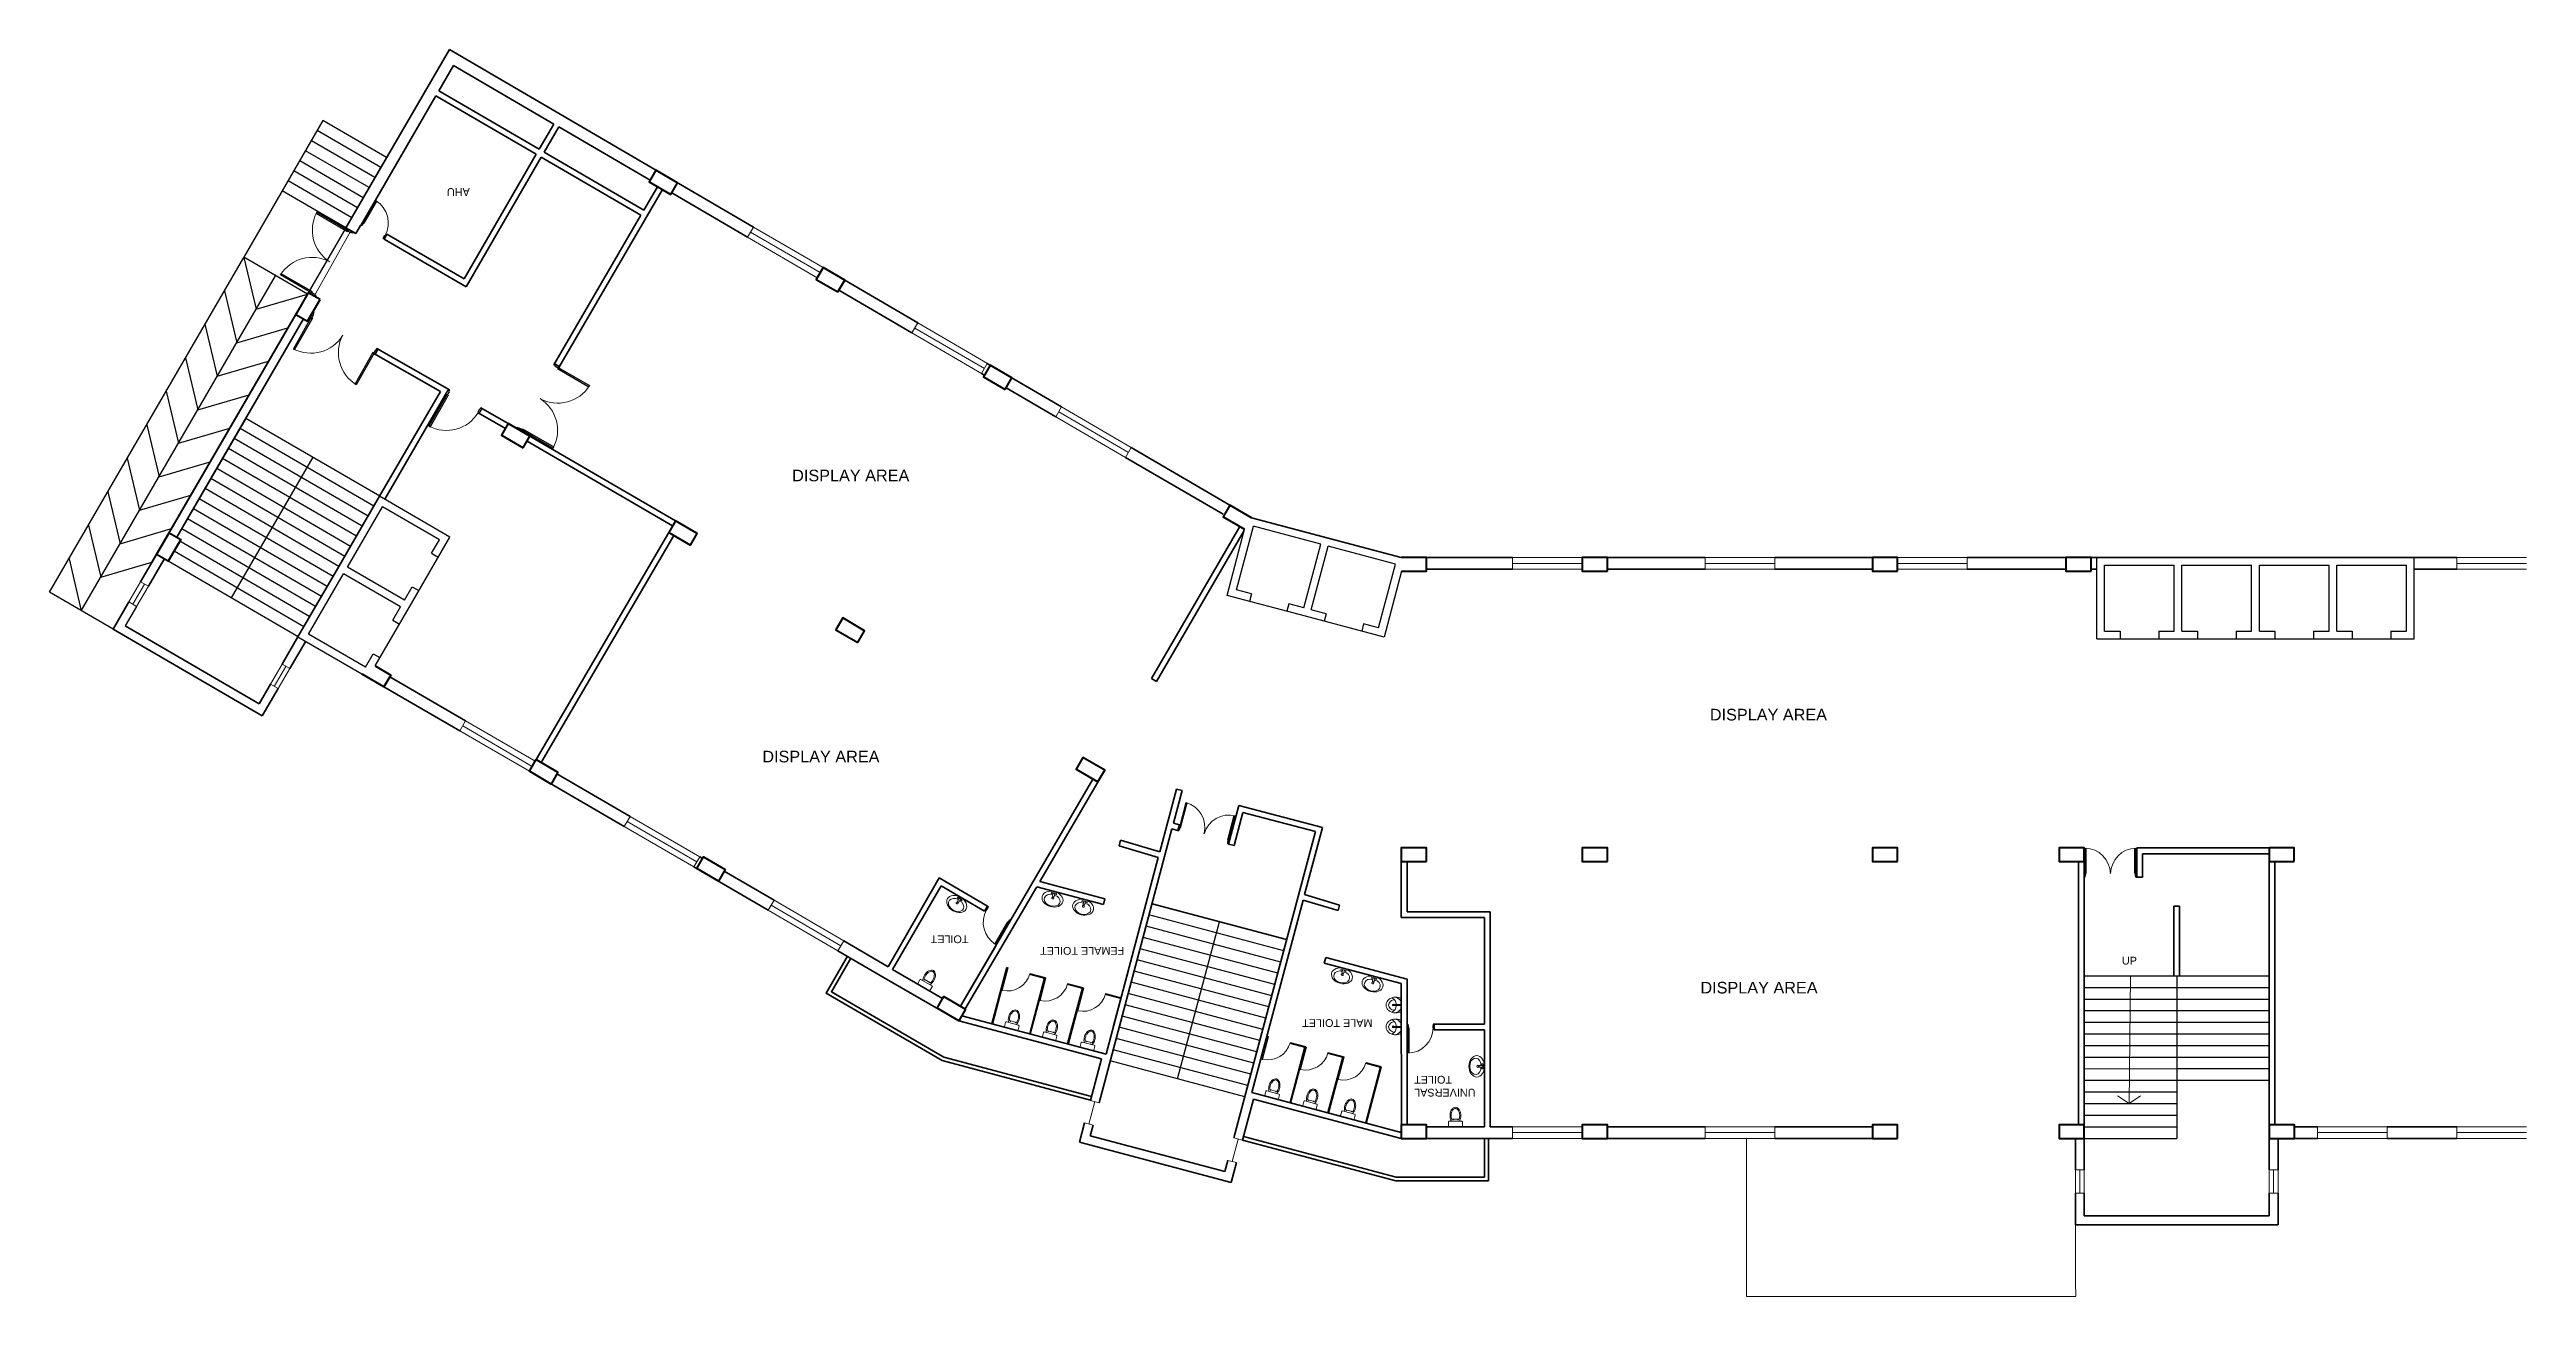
# Model space of a CAD drawing. Header units: millimetres. Extents: x 3079 to 579737, y 1565 to 1161826.
# Drawn here: x 3165 to 67171, y 940038 to 972239 of the extents above; entities that cross this region are included whole.
import ezdxf

# ---------------------------------------------------------------- set-up
doc = ezdxf.new("R2010")
doc.units = ezdxf.units.MM
doc.linetypes.add('DASHED2', pattern=[9.525, 6.35, -3.175])
for name, color, linetype, lineweight in [('1', 7, 'Continuous', 35), ('A_COL', 250, 'Continuous', 40), ('A_ELE1', 250, 'Continuous', 20), ('A_WIN-DOR', 250, 'Continuous', 30), ('ABOVE', 252, 'DASHED2', 9), ('DOOR', 250, 'Continuous', 15), ('IG-Area', 250, 'Continuous', 30), ('partition', 253, 'Continuous', 5), ('SILL', 251, 'Continuous', 18), ('TWOWHEELER', 250, 'Continuous', 9), ('WINDOW', 252, 'Continuous', 15)]:
    doc.layers.add(name, color=color, linetype=linetype, lineweight=lineweight)
doc.layers.add('FURNITURE', color=253, linetype='Continuous', lineweight=5, transparency=0.05)
doc.styles.get("Standard").update_dxf_attribs({"font": 'arial.ttf'})

msp = doc.modelspace()

# ---------------------------------------------------------------- texts
at = {"layer": 'IG-Area', "char_height": 200, "attachment_point": 9, "rotation": 180}
for s, insert in [('AHU', (13434, 968664)), (' TOILET', (25932, 949365)), ('FEMALE TOILET', (28763, 949065)), ('MALE TOILET', (35535, 947201)), ('UNIVERSAL\\PTOILET', (38429, 945737))]:
    msp.add_mtext_dynamic_manual_height_columns(s, width=38356.19, gutter_width=12.5, heights=[0], dxfattribs=dict(at, insert=insert))
at = {"layer": 'IG-Area', "attachment_point": 1}
for s, insert, char_height in [('DISPLAY AREA ', (22355, 961389), 300), ('DISPLAY AREA ', (46069, 955213), 300), ('DISPLAY AREA ', (21584, 954130), 300), ('UP', (56717, 948809), 200), ('DISPLAY AREA ', (45826, 948162), 300)]:
    msp.add_mtext_dynamic_manual_height_columns(s, width=38356.19, gutter_width=12.5, heights=[0], dxfattribs=dict(at, insert=insert, char_height=char_height))

# ---------------------------------------------------------------- linework, layer by layer
for p, q in [((10231, 970405), (8184, 966874)), ((11875, 969453), (10231, 970405)), ((11574, 968934), (9930, 969886)), ((11725, 969193), (10081, 970146)), ((11123, 968155), (9479, 969108)), ((11273, 968414), (9630, 969367)), ((11424, 968674), (9780, 969627)), ((10822, 967636), (9178, 968589)), ((10972, 967895), (9329, 968848)), ((10822, 967636), (9851, 965960)), ((3165, 958225), (8185, 966873)), ((9827, 965920), (8184, 966874)), ((8185, 966873), (8504, 965532)), ((3986, 957748), (9006, 966397)), ((5812, 959001), (9827, 965920)), ((7683, 966008), (8002, 964667)), ((8504, 965532), (9827, 965920)), ((7181, 965143), (7500, 963802)), ((8002, 964667), (9326, 965055)), ((6679, 964278), (6998, 962937)), ((7500, 963802), (8824, 964190)), ((6177, 963413), (6496, 962072)), ((6998, 962937), (8322, 963325)), ((8237, 962715), (6454, 959645)), ((11696, 960705), (8237, 962715)), ((5676, 962549), (5994, 961207)), ((6496, 962072), (7820, 962460)), ((11395, 960187), (7936, 962196)), ((11545, 960446), (8087, 962456)), ((5174, 961684), (5492, 960343)), ((5994, 961207), (7318, 961595)), ((10943, 959408), (7484, 961418)), ((11093, 959668), (7635, 961677)), ((11244, 959927), (7785, 961937)), ((9967, 961710), (7857, 958079)), ((4672, 960819), (4990, 959478)), ((10641, 958890), (7182, 960899)), ((10792, 959149), (7333, 961159)), ((5492, 960343), (6816, 960731)), ((10189, 958111), (6730, 960121)), ((10340, 958371), (6881, 960380)), ((10490, 958630), (7032, 960640)), ((9585, 957073), (11696, 960705)), ((11695, 960704), (10640, 958888)), ((10640, 958888), (11695, 960704)), ((10864, 958874), (11768, 960431)), ((13511, 959649), (11695, 960704)), ((13238, 959577), (11768, 960431)), ((34229, 960147), (36162, 959633)), ((34229, 960147), (34229, 960147)), ((4170, 959954), (4488, 958613)), ((4990, 959478), (6314, 959866)), ((9888, 957593), (6533, 959542)), ((10038, 957852), (6580, 959862)), ((12456, 957833), (13511, 959649)), ((13037, 959231), (13238, 959577)), ((33593, 958143), (34046, 959849)), ((33837, 958285), (34274, 959928)), ((36014, 959465), (34274, 959928)), ((35577, 957823), (36014, 959465)), ((3668, 959089), (3986, 957748)), ((4488, 958613), (5812, 959001)), ((6127, 959083), (5718, 958378)), ((9586, 957074), (6127, 959083)), ((9737, 957333), (6382, 959283)), ((10640, 958888), (9585, 957073)), ((12333, 958020), (10864, 958874)), ((13037, 959231), (13210, 959130)), ((35770, 957771), (36207, 959414)), ((37947, 958951), (36207, 959414)), ((37510, 957308), (37947, 958951)), ((55595, 959119), (60595, 959119)), ((57970, 959119), (56070, 959119)), ((56070, 957019), (56070, 959119)), ((56270, 958919), (58070, 958919)), ((56270, 957219), (56270, 958919)), ((60070, 959119), (57970, 959119)), ((58070, 957219), (58070, 958919)), ((58270, 958919), (60070, 958919)), ((58270, 957219), (58270, 958919)), ((62170, 959119), (60070, 959119)), ((60070, 957219), (60070, 958919)), ((60270, 958919), (62070, 958919)), ((60270, 957219), (60270, 958919)), ((62070, 957219), (62070, 958919)), ((64270, 959119), (62170, 959119)), ((62170, 959119), (64270, 959119)), ((62270, 958919), (64070, 958919)), ((62270, 957219), (62270, 958919)), ((64070, 957219), (64070, 958919)), ((64270, 957019), (64270, 959119)), ((4808, 957271), (3165, 958225)), ((9859, 957145), (10763, 958701)), ((12233, 957847), (10763, 958701)), ((12333, 958020), (12534, 958366)), ((12534, 958366), (12707, 958266)), ((34224, 958182), (33837, 958285)), ((34224, 958182), (34172, 957989)), ((38105, 958769), (37651, 957064)), ((5416, 957859), (5123, 957354)), ((11577, 956320), (12456, 957833)), ((12032, 957502), (12233, 957847)), ((35622, 957604), (33593, 958143)), ((35190, 957925), (35139, 957732)), ((35577, 957823), (35190, 957925)), ((37651, 957064), (35622, 957604)), ((36157, 957668), (35770, 957771)), ((36157, 957668), (36105, 957475)), ((9585, 957073), (11401, 956018)), ((11329, 956291), (9859, 957145)), ((12032, 957502), (12205, 957401)), ((37123, 957411), (37072, 957218)), ((37510, 957308), (37123, 957411)), ((56070, 957019), (57970, 957019)), ((56270, 957219), (56670, 957219)), ((56670, 957219), (56670, 957019)), ((57670, 957219), (58070, 957219)), ((57670, 957219), (57670, 957019)), ((57970, 957019), (60070, 957019)), ((58270, 957219), (58670, 957219)), ((58670, 957219), (58670, 957019)), ((59670, 957219), (60070, 957219)), ((59670, 957219), (59670, 957019)), ((60070, 957019), (62170, 957019)), ((60270, 957219), (60670, 957219)), ((60670, 957219), (60670, 957019)), ((61670, 957219), (62070, 957219)), ((61670, 957219), (61670, 957019)), ((62170, 957019), (64270, 957019)), ((62270, 957219), (62670, 957219)), ((62670, 957219), (62670, 957019)), ((63670, 957219), (64070, 957219)), ((63670, 957219), (63670, 957019)), ((11329, 956291), (11530, 956637)), ((11530, 956637), (11703, 956536)), ((11401, 956018), (11401, 956018)), ((35056, 948963), (31576, 949889)), ((35133, 949253), (31654, 950179)), ((55745, 944119), (55745, 950319)), ((34902, 948384), (31421, 949309)), ((34979, 948674), (31499, 949599)), ((32314, 945657), (33394, 949716)), ((34748, 947804), (31267, 948730)), ((34825, 948094), (31344, 949019)), ((34593, 947224), (31113, 948150)), ((34670, 947514), (31190, 948440)), ((55745, 948319), (58133, 948320)), ((55745, 948019), (58133, 948019)), ((58133, 948320), (60521, 948321)), ((58133, 948320), (58135, 944120)), ((58133, 948019), (60521, 948019)), ((34439, 946644), (30959, 947570)), ((34516, 946934), (31036, 947860)), ((55745, 947719), (58133, 947719)), ((55745, 947419), (58133, 947419)), ((58133, 947719), (60521, 947719)), ((58133, 947419), (60521, 947419)), ((34208, 945774), (30727, 946700)), ((34285, 946064), (30804, 946990)), ((34362, 946354), (30882, 947280)), ((55745, 947119), (58134, 947120)), ((55745, 946819), (58134, 946819)), ((58134, 947120), (60521, 947121)), ((58134, 946819), (60521, 946819)), ((34053, 945195), (30573, 946120)), ((34052, 945195), (30573, 946120)), ((34131, 945484), (30650, 946410)), ((55745, 946519), (58134, 946519)), ((55745, 946219), (58134, 946220)), ((58134, 946519), (60521, 946519)), ((58134, 946220), (60521, 946221)), ((55745, 945919), (58134, 945920)), ((55745, 945619), (58134, 945620)), ((58134, 945920), (60522, 945921)), ((58134, 945620), (60522, 945621)), ((55745, 945319), (58134, 945319)), ((55745, 945019), (58135, 945019)), ((55745, 944719), (58135, 944719)), ((55745, 944419), (58135, 944419)), ((55745, 944119), (58135, 944120))]:
    msp.add_line(p, q)
at = {"layer": '1'}
for p, q in [((13497, 972239), (10822, 967636)), ((13605, 971828), (13223, 971171)), ((21354, 967656), (13497, 972239)), ((16197, 970316), (13605, 971828)), ((13148, 971042), (11205, 967697)), ((15743, 969534), (13148, 971042)), ((15818, 969664), (13223, 971171)), ((16197, 970316), (15818, 969664)), ((16327, 970241), (15948, 969588)), ((18682, 968867), (16327, 970241)), ((15743, 969534), (13875, 966319)), ((15872, 969459), (13929, 966114)), ((18445, 967964), (15872, 969459)), ((18520, 968093), (15948, 969588)), ((19002, 968623), (16322, 964026)), ((18873, 968698), (18520, 968093)), ((19049, 969000), (19049, 969000)), ((19179, 968925), (19179, 968925)), ((21203, 967397), (19244, 968540)), ((18445, 967964), (16192, 964101)), ((10822, 967636), (11082, 967485)), ((11204, 967696), (11082, 967485)), ((11885, 967475), (11810, 967345)), ((13929, 966114), (11810, 967345)), ((13875, 966319), (11885, 967475)), ((10339, 966805), (10333, 966793)), ((25600, 965180), (23152, 966607)), ((25449, 964920), (23563, 966021)), ((9530, 965397), (5928, 959198)), ((9729, 965281), (6454, 959645)), ((9922, 965313), (9894, 965329)), ((9996, 965444), (9968, 965459)), ((13266, 963408), (11548, 964386)), ((11576, 964371), (11650, 964501)), ((13499, 963448), (11623, 964517)), ((16208, 964129), (16338, 964053)), ((29319, 963011), (27398, 964131)), ((11695, 960704), (13266, 963408)), ((11825, 960629), (13396, 963333)), ((13424, 963318), (13396, 963333)), ((27320, 963829), (27248, 963872)), ((29169, 962754), (27883, 963504)), ((14943, 962452), (14237, 962854)), ((15017, 962583), (14312, 962984)), ((15249, 962484), (15233, 962457)), ((15379, 962409), (15362, 962381)), ((15503, 962125), (19265, 959941)), ((15578, 962255), (19340, 960071)), ((30969, 961708), (33491, 960237)), ((34229, 960147), (31117, 961962)), ((34229, 960147), (34229, 960147)), ((38095, 959119), (34229, 960147)), ((15742, 953901), (19164, 959768)), ((15871, 953825), (19293, 959693)), ((33924, 959920), (31643, 955995)), ((34038, 959819), (31773, 955920)), ((5928, 959198), (5519, 958494)), ((6127, 959082), (5718, 958378)), ((6181, 959051), (6181, 959051)), ((38095, 959119), (38745, 959119)), ((38095, 959119), (38745, 959119)), ((40970, 959119), (38745, 959119)), ((42770, 959119), (45104, 959119)), ((42770, 959119), (42795, 959119)), ((45945, 959119), (45104, 959119)), ((50295, 959119), (47745, 959119)), ((50270, 959119), (50920, 959119)), ((50595, 959119), (50295, 959119)), ((50595, 959119), (50920, 959119)), ((52720, 959119), (55270, 959119)), ((55270, 959119), (64270, 959119)), ((65371, 959119), (64270, 959119)), ((38745, 958819), (40970, 958819)), ((43420, 958819), (45945, 958819)), ((47745, 958819), (50270, 958819)), ((50920, 958819), (50920, 958819)), ((52720, 958819), (55270, 958819)), ((55920, 958819), (56070, 958819)), ((64270, 958819), (65371, 958819)), ((5217, 957975), (4808, 957271)), ((4808, 957271), (8663, 955029)), ((5123, 957354), (8580, 955344)), ((9585, 957073), (9176, 956368)), ((9784, 956957), (9374, 956252)), ((8874, 955849), (8580, 955344)), ((9073, 955734), (8663, 955029)), ((13765, 954643), (11804, 955783)), ((11954, 956043), (13916, 954903)), ((31643, 955995), (31773, 955920)), ((18015, 952174), (15986, 953353)), ((18166, 952434), (16278, 953531)), ((28009, 949767), (30125, 953399)), ((28755, 950750), (30431, 953626)), ((32285, 953140), (31854, 951520)), ((32430, 953102), (32205, 952257)), ((32430, 953102), (32285, 953140)), ((33633, 951722), (33897, 952718)), ((33777, 951684), (34004, 952535)), ((36058, 952152), (33897, 952718)), ((35875, 952045), (34004, 952535)), ((32167, 952112), (30285, 945039)), ((30839, 951820), (30801, 951674)), ((31854, 951520), (30839, 951820)), ((32345, 952065), (32167, 952112)), ((32361, 952215), (32205, 952257)), ((32323, 952070), (32361, 952215)), ((35875, 952045), (33770, 944132)), ((35596, 950414), (36058, 952152)), ((20039, 951346), (19966, 951388)), ((31816, 951375), (30465, 946296)), ((31816, 951375), (30801, 951674)), ((33777, 951684), (33633, 951722)), ((38745, 951619), (38095, 951619)), ((38095, 951319), (38095, 949821)), ((38245, 951269), (38245, 949971)), ((55595, 951269), (55595, 944469)), ((55745, 951619), (55745, 944419)), ((60520, 951619), (57100, 951619)), ((57100, 950865), (57100, 951619)), ((60520, 951469), (57250, 951469)), ((57250, 950865), (57250, 951469)), ((60520, 951319), (60523, 944419)), ((60670, 951269), (60673, 944469)), ((20169, 950923), (19815, 951129)), ((20169, 950923), (21738, 950012)), ((20299, 950848), (20299, 950847)), ((20601, 951019), (21887, 950269)), ((24838, 948548), (26151, 950850)), ((24947, 948484), (26206, 950645)), ((26151, 950850), (27404, 950119)), ((26206, 950645), (27329, 949990)), ((26823, 947462), (28674, 950614)), ((28674, 950614), (30399, 950158)), ((28755, 950750), (30437, 950303)), ((57250, 950865), (57100, 950865)), ((27329, 949990), (27404, 950119)), ((30437, 950303), (30399, 950158)), ((35132, 949254), (31654, 950179)), ((34236, 945301), (35557, 950269)), ((36464, 950001), (35557, 950269)), ((36502, 950146), (35596, 950414)), ((36502, 950146), (36464, 950001)), ((38095, 949971), (38095, 949971)), ((38245, 949971), (40395, 949971)), ((40395, 944419), (40395, 949971)), ((58058, 948320), (58058, 950120)), ((58058, 950120), (58208, 950120)), ((58208, 948320), (58208, 950120)), ((23686, 949220), (24838, 948548)), ((26706, 947530), (28009, 949767)), ((28009, 949767), (28009, 949767)), ((38095, 949821), (40245, 949821)), ((40245, 947069), (40245, 949821)), ((23538, 948966), (24735, 948270)), ((26705, 947531), (27606, 949075)), ((27600, 949066), (27600, 949066)), ((36142, 948792), (36103, 948646)), ((36103, 948646), (38095, 948117)), ((36142, 948792), (38245, 948232)), ((24947, 948484), (26243, 947729)), ((27135, 948268), (27136, 948268)), ((27517, 947079), (27903, 948529)), ((27529, 947076), (27915, 948526)), ((27903, 948529), (27915, 948526)), ((27924, 948523), (27936, 948520)), ((28491, 948360), (28878, 948257)), ((28495, 948371), (28893, 948265)), ((28495, 946819), (28878, 948257)), ((28507, 946816), (28893, 948265)), ((28902, 948263), (28914, 948260)), ((29469, 948100), (29856, 947997)), ((29473, 948111), (29871, 948005)), ((29473, 946559), (29856, 947997)), ((29485, 946556), (29871, 948005)), ((30650, 946988), (31034, 948438)), ((38098, 944469), (38095, 948117)), ((38245, 946919), (38245, 948232)), ((26780, 947360), (26781, 947360)), ((30447, 947840), (30450, 947851)), ((30447, 947840), (30834, 947737)), ((30450, 947851), (30837, 947748)), ((26659, 947152), (30349, 946171)), ((26737, 947287), (30465, 946296)), ((34619, 946739), (34649, 946731)), ((34622, 946751), (34664, 946740)), ((34643, 946831), (34643, 946830)), ((34646, 946842), (34646, 946842)), ((38095, 946999), (38095, 946999)), ((38095, 946849), (38095, 946849)), ((38245, 944469), (38245, 946919)), ((38945, 946919), (38945, 947069)), ((38945, 947069), (40245, 947069)), ((38945, 946919), (40245, 946919)), ((40245, 944419), (40245, 946919)), ((30349, 946171), (30063, 945098)), ((35219, 946579), (35606, 946477)), ((35222, 946591), (35621, 946485)), ((35223, 945039), (35606, 946477)), ((35235, 945035), (35621, 946485)), ((36197, 946319), (36584, 946216)), ((36200, 946331), (36599, 946225)), ((36201, 944778), (36584, 946216)), ((36213, 944775), (36599, 946225)), ((37175, 946059), (37562, 945956)), ((37178, 946071), (37577, 945965)), ((37179, 944518), (37562, 945956)), ((37191, 944515), (37577, 945965)), ((34275, 945136), (33992, 944073)), ((34236, 945301), (38095, 944275)), ((34275, 945136), (38095, 944120)), ((29909, 944518), (29778, 944024)), ((30131, 944459), (30059, 944187)), ((33538, 943262), (30059, 944187)), ((34018, 944169), (37967, 943119)), ((40970, 944119), (38095, 944119)), ((40245, 944119), (38095, 944119)), ((38245, 944119), (38245, 944119)), ((40245, 944419), (38745, 944419)), ((40245, 943119), (40245, 944119)), ((40345, 943019), (40345, 944119)), ((40970, 944419), (40395, 944419)), ((45945, 944419), (43420, 944419)), ((43420, 944119), (45945, 944119)), ((50270, 944419), (47745, 944419)), ((50270, 944419), (47745, 944419)), ((50920, 944119), (47745, 944119)), ((55745, 944119), (55515, 944119)), ((55515, 944119), (55515, 943304)), ((55515, 943304), (55515, 944119)), ((55745, 944119), (55745, 943304)), ((61771, 944119), (60523, 944119)), ((60523, 944119), (60523, 943304)), ((60753, 944119), (60753, 943304)), ((61771, 944419), (61173, 944419)), ((65371, 944419), (63571, 944419)), ((63571, 944419), (64795, 944419)), ((65371, 944119), (63571, 944119)), ((33702, 942981), (29778, 944024)), ((33615, 943552), (33538, 943262)), ((33838, 943493), (33702, 942981)), ((33992, 944073), (37954, 943019)), ((40345, 943019), (37954, 943019)), ((40245, 943119), (37967, 943119)), ((55515, 942704), (55515, 941889)), ((55515, 942054), (55515, 942704)), ((55745, 942704), (55745, 942119)), ((60523, 942704), (60523, 942119)), ((60753, 942704), (60753, 941889)), ((55515, 941889), (60753, 941889)), ((55745, 942119), (60523, 942119))]:
    msp.add_line(p, q, dxfattribs=at)
for points in [[(23784, 948823), (23232, 947871), (26234, 946127), (30066, 945108)], [(23871, 948772), (23368, 947908), (26272, 946220), (30092, 945205)], [(24735, 948270), (24735, 948270), (26645, 947160)]]:
    msp.add_lwpolyline(points, dxfattribs=at)
at = {"layer": 'A_COL'}
for points in [[(19218, 968497), (19395, 968799), (18833, 969126), (18657, 968824)], [(23538, 965978), (23714, 966280), (23152, 966607), (22976, 966305)], [(10155, 965786), (9851, 965960), (9529, 965395), (9833, 965222)], [(27857, 963459), (28033, 963761), (27471, 964088), (27295, 963786)], [(15402, 961953), (15578, 962255), (15017, 962583), (14840, 962280)], [(6255, 959761), (6558, 959585), (6231, 959023), (5929, 959199)], [(19725, 959441), (19901, 959743), (19340, 960071), (19164, 959768)], [(43420, 958769), (43420, 959119), (42770, 959119), (42770, 958769)], [(50920, 958769), (50920, 959119), (50270, 959119), (50270, 958769)], [(55920, 958769), (55920, 959119), (55270, 959119), (55270, 958769)], [(24049, 956929), (24225, 957231), (23663, 957559), (23487, 957256)], [(16303, 953573), (16127, 953271), (15565, 953599), (15742, 953901)], [(30254, 953324), (30431, 953626), (29869, 953953), (29693, 953651)], [(20626, 951062), (20450, 950760), (19888, 951087), (20064, 951389)], [(38745, 951269), (38745, 951619), (38095, 951619), (38095, 951269)], [(43420, 951269), (43420, 951619), (42770, 951619), (42770, 951269)], [(50920, 951269), (50920, 951619), (50270, 951619), (50270, 951269)], [(55745, 951269), (55745, 951619), (55095, 951619), (55095, 951269)], [(61170, 951269), (61170, 951619), (60520, 951619), (60520, 951269)], [(26835, 947455), (26659, 947152), (26098, 947480), (26274, 947782)], [(38745, 944119), (38745, 944469), (38095, 944469), (38095, 944119)], [(43420, 944119), (43420, 944469), (42770, 944469), (42770, 944119)], [(50920, 944119), (50920, 944469), (50270, 944469), (50270, 944119)], [(55745, 944119), (55745, 944469), (55095, 944469), (55095, 944119)], [(61173, 944119), (61173, 944469), (60523, 944469), (60523, 944119)]]:
    msp.add_lwpolyline(points, close=True, dxfattribs=at)
for points in [[(34229, 960147), (34229, 960147), (33668, 960475), (33491, 960172), (34046, 959849)], [(38105, 958769), (38745, 958769), (38745, 959119), (38095, 959119), (38095, 959119)], [(11577, 956320), (11980, 956085), (11804, 955783), (11242, 956111)]]:
    msp.add_lwpolyline(points, dxfattribs=at)
at = {"layer": 'A_ELE1', "transparency": 33554687}
for centre, radius, start, end in [((10922, 967575), 966, 151.49009, 238.00584), ((11244, 967761), 676, 331.58457, 58.10036), ((9949, 965907), 966, 61.49025, 148.00605), ((10922, 967575), 966, 238.00584, 238.00588), ((9917, 965365), 966, 242.06647, 328.58227), ((11595, 964409), 966, 152.06668, 238.58243), ((11595, 964409), 966, 152.06664, 152.06668), ((16300, 964073), 966, 241.49307, 328.00883), ((13420, 963369), 966, 242.06647, 328.58227), ((15327, 962405), 966, 331.49287, 58.00866), ((16300, 964073), 966, 241.49303, 241.49307), ((32344, 952143), 676, 346.84668, 73.36248), ((33650, 951795), 676, 76.84654, 163.36234), ((55747, 950941), 676, 1.74219, 88.25798), ((57098, 950941), 676, 91.74205, 178.25784), ((27969, 949703), 676, 151.51862, 238.03441), ((38247, 946993), 676, 271.74202, 358.25781)]:
    msp.add_arc(centre, radius, start, end, dxfattribs=at)
at = {"layer": 'A_WIN-DOR'}
for p, q in [((10073, 968036), (10056, 968004)), ((11224, 967686), (11205, 967697)), ((11810, 967345), (11790, 967356)), ((11863, 967436), (11810, 967345)), ((9130, 966419), (9149, 966450)), ((9465, 964511), (9497, 964494)), ((11091, 963584), (11060, 963603)), ((17119, 963561), (17100, 963530)), ((14340, 962969), (14312, 962984)), ((12967, 962515), (12999, 962498)), ((16176, 961944), (16194, 961976)), ((32345, 952065), (32323, 952070)), ((33611, 951728), (33633, 951722)), ((55767, 950865), (55745, 950865)), ((57078, 950865), (57100, 950865)), ((27351, 950028), (27404, 950119)), ((27404, 950119), (27423, 950108)), ((27989, 949778), (28009, 949767)), ((38267, 947069), (38245, 947069)), ((38945, 947069), (38922, 947069)), ((38945, 946964), (38945, 947069))]:
    msp.add_line(p, q, dxfattribs=at)
at = {"layer": 'A_WIN-DOR', "transparency": 33554687}
for p, q in [((10863, 967532), (10056, 968004)), ((10882, 967564), (10073, 968036)), ((11257, 967788), (11205, 967697)), ((11277, 967776), (11257, 967788)), ((11272, 967769), (11601, 968335)), ((11277, 967776), (11288, 967796)), ((11294, 967756), (11623, 968322)), ((10871, 967571), (10842, 967587)), ((10871, 967571), (10887, 967598)), ((10954, 967506), (10875, 967552)), ((10887, 967598), (11016, 967523)), ((10961, 967518), (10954, 967506)), ((11000, 967495), (10961, 967518)), ((11016, 967523), (11000, 967495)), ((11224, 967686), (11240, 967713)), ((11240, 967713), (11248, 967708)), ((11248, 967708), (11281, 967764)), ((11790, 967356), (11807, 967384)), ((11798, 967389), (11830, 967444)), ((11807, 967384), (11798, 967389)), ((11839, 967439), (11843, 967447)), ((11843, 967447), (11863, 967436)), ((10410, 966756), (10410, 966756)), ((10410, 966756), (10410, 966756)), ((9939, 965947), (9130, 966419)), ((9957, 965979), (9149, 966450)), ((9928, 965953), (9899, 965970)), ((9928, 965953), (9912, 965926)), ((9912, 965926), (10041, 965850)), ((10025, 965913), (9946, 965959)), ((10018, 965901), (10025, 965913)), ((10057, 965878), (10018, 965901)), ((10041, 965850), (10057, 965878)), ((9928, 965324), (9465, 964511)), ((9960, 965306), (9497, 964494)), ((9894, 965329), (9968, 965459)), ((9922, 965313), (9894, 965329)), ((9922, 965313), (9906, 965285)), ((9985, 965397), (9940, 965318)), ((9968, 965459), (9996, 965444)), ((9996, 965444), (9973, 965404)), ((9973, 965404), (9985, 965397)), ((10741, 964861), (10741, 964861)), ((10741, 964861), (10741, 964861)), ((11523, 964416), (11060, 963603)), ((11555, 964398), (11091, 963584)), ((11548, 964386), (11532, 964358)), ((11588, 964484), (11543, 964404)), ((11548, 964386), (11576, 964371)), ((11576, 964371), (11650, 964501)), ((11600, 964477), (11588, 964484)), ((11623, 964517), (11600, 964477)), ((11650, 964501), (11623, 964517)), ((16208, 964129), (16192, 964101)), ((16192, 964101), (16231, 964078)), ((16338, 964054), (16208, 964129)), ((16231, 964078), (16225, 964067)), ((16225, 964067), (16304, 964021)), ((16292, 964001), (17100, 963530)), ((16310, 964032), (17119, 963561)), ((16322, 964026), (16338, 964054)), ((16322, 964026), (16350, 964009)), ((13431, 963329), (12967, 962515)), ((13462, 963311), (12999, 962498)), ((13396, 963333), (13471, 963464)), ((13424, 963318), (13396, 963333)), ((13424, 963318), (13408, 963289)), ((13488, 963401), (13443, 963322)), ((13471, 963464), (13499, 963448)), ((13499, 963448), (13476, 963408)), ((13476, 963408), (13488, 963401)), ((14277, 962951), (14232, 962872)), ((14244, 962865), (14237, 962854)), ((14237, 962854), (14265, 962838)), ((14265, 962838), (14340, 962969)), ((14289, 962945), (14277, 962951)), ((14312, 962984), (14289, 962945)), ((15839, 963224), (15839, 963224)), ((15839, 963224), (15839, 963224)), ((15233, 962457), (15249, 962484)), ((15362, 962381), (15233, 962457)), ((15249, 962484), (15288, 962461)), ((15288, 962461), (15295, 962473)), ((15295, 962473), (15374, 962427)), ((15379, 962409), (15362, 962381)), ((15367, 962415), (16176, 961944)), ((15379, 962409), (15407, 962392)), ((15386, 962447), (16194, 961976)), ((32369, 952157), (32538, 952791)), ((32394, 952151), (32562, 952784)), ((33611, 951827), (33779, 952460)), ((33636, 951821), (33804, 952454)), ((32350, 952172), (32323, 952070)), ((32345, 952065), (32353, 952096)), ((32371, 952166), (32350, 952172)), ((32353, 952096), (32362, 952093)), ((32362, 952093), (32378, 952155)), ((32371, 952166), (32377, 952188)), ((33002, 951989), (33005, 951998)), ((33002, 951989), (33002, 951989)), ((33005, 951998), (33005, 951998)), ((33610, 951761), (33626, 951823)), ((33660, 951824), (33633, 951722)), ((33638, 951829), (33644, 951852)), ((33638, 951829), (33660, 951824)), ((33619, 951759), (33610, 951761)), ((33611, 951728), (33619, 951759)), ((55767, 950961), (55767, 951617)), ((55793, 950961), (55793, 951616)), ((57052, 950961), (57052, 951616)), ((57078, 950961), (57078, 951617)), ((55745, 950970), (55745, 950865)), ((55767, 950970), (55745, 950970)), ((55767, 950970), (55767, 950993)), ((55767, 950865), (55767, 950897)), ((55767, 950897), (55777, 950897)), ((55777, 950897), (55777, 950961)), ((56423, 950961), (56423, 950970)), ((56423, 950970), (56423, 950970)), ((56423, 950961), (56423, 950961)), ((57068, 950897), (57068, 950961)), ((57078, 950897), (57068, 950897)), ((57078, 950970), (57078, 950993)), ((57078, 950970), (57100, 950970)), ((57078, 950865), (57078, 950897)), ((57100, 950970), (57100, 950865)), ((27370, 950017), (27351, 950028)), ((27375, 950025), (27370, 950017)), ((27415, 950075), (27383, 950020)), ((27423, 950108), (27407, 950080)), ((27407, 950080), (27415, 950075)), ((27919, 949708), (27589, 949142)), ((27941, 949695), (27611, 949129)), ((27937, 949687), (27925, 949667)), ((27965, 949755), (27933, 949700)), ((27937, 949687), (27956, 949676)), ((27956, 949676), (28009, 949767)), ((27973, 949750), (27965, 949755)), ((27989, 949778), (27973, 949750)), ((38245, 946964), (38245, 947069)), ((38267, 946964), (38245, 946964)), ((38267, 947069), (38267, 947037)), ((38267, 947037), (38277, 947037)), ((38267, 946973), (38267, 946318)), ((38267, 946964), (38267, 946941)), ((38277, 947037), (38277, 946973)), ((38293, 946973), (38293, 946318)), ((38922, 947037), (38913, 947037)), ((38913, 947037), (38913, 946973)), ((38922, 947069), (38922, 947037)), ((38922, 946973), (38922, 946964)), ((38922, 946964), (38945, 946964))]:
    msp.add_line(p, q, dxfattribs=at)
for points in [[(10882, 967564), (10863, 967532)], [(11272, 967769), (11294, 967756)], [(11839, 967439), (11830, 967444)], [(10410, 966756), (10410, 966756)], [(9939, 965947), (9957, 965979)], [(9928, 965324), (9960, 965306)], [(10741, 964861), (10741, 964861)], [(11555, 964398), (11523, 964416)], [(16310, 964032), (16292, 964001)], [(13431, 963329), (13462, 963311)], [(14244, 962865), (14232, 962872)], [(15839, 963224), (15839, 963224)], [(15367, 962415), (15386, 962447)], [(32369, 952157), (32394, 952151)], [(33002, 951989), (33002, 951989)], [(33636, 951821), (33611, 951827)], [(55767, 950961), (55793, 950961)], [(56423, 950961), (56423, 950961)], [(57078, 950961), (57052, 950961)], [(27375, 950025), (27383, 950020)], [(27941, 949695), (27919, 949708)], [(38267, 946973), (38293, 946973)], [(38922, 946973), (38913, 946973)]]:
    msp.add_lwpolyline(points, dxfattribs=at)
at = {"layer": 'ABOVE', "ltscale": 0.25}
for p, q in [((47015, 940038), (47015, 944119)), ((55523, 940038), (55515, 941889)), ((47015, 940038), (55523, 940038))]:
    msp.add_line(p, q, dxfattribs=at)
at = {"layer": 'DOOR'}
for p, q in [((27924, 948523), (27770, 947943)), ((27770, 947943), (27782, 947940)), ((27936, 948520), (27782, 947940)), ((27924, 948523), (27936, 948520)), ((28902, 948263), (28748, 947683)), ((28914, 948260), (28760, 947680)), ((28902, 948263), (28914, 948260)), ((29879, 947999), (29725, 947419)), ((29891, 947995), (29737, 947416)), ((29879, 947999), (29891, 947995)), ((28748, 947683), (28760, 947680)), ((29725, 947419), (29737, 947416)), ((34652, 946743), (34498, 946163)), ((34664, 946740), (34510, 946160)), ((34652, 946743), (34664, 946740)), ((34498, 946163), (34510, 946160)), ((35630, 946482), (35476, 945903)), ((35642, 946479), (35488, 945900)), ((35630, 946482), (35642, 946479)), ((36608, 946222), (36454, 945643)), ((36620, 946219), (36466, 945639)), ((36608, 946222), (36620, 946219)), ((35476, 945903), (35488, 945900)), ((36454, 945643), (36466, 945639))]:
    msp.add_line(p, q, dxfattribs=at)
at = {"layer": 'FURNITURE'}
for p, q in [((26642, 950276), (26581, 950312)), ((26618, 950325), (26632, 950349)), ((26657, 950302), (26618, 950325)), ((26668, 950319), (26624, 950244)), ((26632, 950349), (26749, 950280)), ((26706, 950297), (26662, 950222)), ((26706, 950297), (26668, 950319)), ((26742, 950218), (26681, 950254)), ((26735, 950256), (26695, 950279)), ((26749, 950280), (26735, 950256)), ((29089, 950408), (29020, 950426)), ((29052, 950448), (29059, 950475)), ((29096, 950436), (29052, 950448)), ((29059, 950475), (29190, 950440)), ((29102, 950456), (29079, 950372)), ((29144, 950445), (29102, 950456)), ((29144, 950445), (29122, 950360)), ((29201, 950378), (29131, 950396)), ((29183, 950413), (29139, 950425)), ((29190, 950440), (29183, 950413)), ((29880, 950197), (29811, 950215)), ((29844, 950237), (29851, 950264)), ((29888, 950225), (29844, 950237)), ((29851, 950264), (29982, 950229)), ((29893, 950245), (29871, 950161)), ((29936, 950234), (29893, 950245)), ((29936, 950234), (29913, 950150)), ((29992, 950167), (29923, 950186)), ((29975, 950202), (29931, 950214)), ((29982, 950229), (29975, 950202)), ((25658, 948215), (25604, 948122)), ((25611, 948097), (25890, 947934)), ((25963, 948059), (25683, 948222)), ((25931, 948136), (25766, 948232)), ((25781, 948205), (25789, 948219)), ((25787, 948201), (25781, 948205)), ((25795, 948215), (25787, 948201)), ((25789, 948219), (25795, 948215)), ((25902, 948152), (25894, 948138)), ((25894, 948138), (25900, 948135)), ((25900, 948135), (25908, 948149)), ((25908, 948149), (25902, 948152)), ((25915, 947941), (25969, 948034)), ((36569, 948426), (36500, 948444)), ((36532, 948466), (36539, 948493)), ((36576, 948454), (36532, 948466)), ((36539, 948493), (36670, 948458)), ((36582, 948474), (36559, 948390)), ((36624, 948463), (36582, 948474)), ((36624, 948463), (36602, 948378)), ((36681, 948396), (36612, 948414)), ((36663, 948431), (36619, 948443)), ((36670, 948458), (36663, 948431)), ((37360, 948215), (37291, 948234)), ((37324, 948255), (37331, 948282)), ((37368, 948243), (37324, 948255)), ((37331, 948282), (37462, 948247)), ((37373, 948263), (37351, 948179)), ((37416, 948252), (37373, 948263)), ((37416, 948252), (37394, 948168)), ((37472, 948185), (37403, 948204)), ((37455, 948220), (37411, 948232)), ((37462, 948247), (37455, 948220)), ((37969, 947575), (37909, 947575)), ((37969, 947552), (37909, 947552)), ((38085, 947576), (37987, 947575)), ((37987, 947568), (37987, 947568)), ((37987, 947559), (37987, 947559)), ((38085, 947576), (37988, 947575)), ((38085, 947552), (37988, 947552)), ((38085, 947552), (37988, 947552)), ((38085, 947739), (38085, 947389)), ((38095, 947569), (38085, 947569)), ((38095, 947559), (38085, 947559)), ((38095, 947569), (38095, 947559)), ((27871, 947116), (27843, 947011)), ((27856, 946989), (28169, 946906)), ((28206, 947045), (27893, 947128)), ((28155, 947111), (27970, 947160)), ((27991, 947138), (27996, 947153)), ((27998, 947136), (27991, 947138)), ((27996, 947153), (28002, 947151)), ((28002, 947151), (27998, 947136)), ((28122, 947119), (28118, 947104)), ((28118, 947104), (28125, 947102)), ((28129, 947118), (28122, 947119)), ((28125, 947102), (28129, 947118)), ((28191, 946919), (28219, 947023)), ((28849, 946855), (28821, 946751)), ((28834, 946729), (29147, 946646)), ((29184, 946785), (28871, 946868)), ((29133, 946851), (28948, 946900)), ((28969, 946877), (28974, 946893)), ((28976, 946876), (28969, 946877)), ((28974, 946893), (28980, 946891)), ((28980, 946891), (28976, 946876)), ((29100, 946859), (29096, 946844)), ((29096, 946844), (29103, 946842)), ((29107, 946858), (29100, 946859)), ((29103, 946842), (29107, 946858)), ((29169, 946659), (29197, 946763)), ((37969, 947011), (37909, 947011)), ((37969, 946987), (37909, 946987)), ((38085, 947011), (37987, 947011)), ((37987, 947003), (37987, 947003)), ((37987, 946994), (37987, 946994)), ((38085, 947011), (37988, 947011)), ((38085, 946987), (37988, 946987)), ((38085, 946987), (37988, 946987)), ((38085, 947174), (38085, 946824)), ((38095, 947004), (38085, 947004)), ((38095, 946994), (38085, 946994)), ((38095, 947004), (38095, 946994)), ((29827, 946595), (29799, 946491)), ((29812, 946469), (30125, 946386)), ((30162, 946525), (29849, 946608)), ((30111, 946591), (29926, 946640)), ((29947, 946617), (29952, 946633)), ((29954, 946615), (29947, 946617)), ((29952, 946633), (29958, 946631)), ((29958, 946631), (29954, 946615)), ((30078, 946599), (30074, 946584)), ((30074, 946584), (30081, 946582)), ((30085, 946597), (30078, 946599)), ((30081, 946582), (30085, 946597)), ((30147, 946398), (30175, 946503)), ((40151, 946002), (40151, 946074)), ((40180, 946002), (40180, 946048)), ((40180, 946048), (40208, 946048)), ((40208, 946048), (40208, 945912)), ((34883, 945330), (34698, 945380)), ((40201, 946002), (40114, 946002)), ((40201, 945958), (40114, 945958)), ((40151, 945887), (40151, 945958)), ((40180, 945912), (40180, 945958)), ((40208, 945912), (40180, 945912)), ((40201, 945958), (40201, 946002)), ((34599, 945335), (34571, 945231)), ((34584, 945209), (34897, 945125)), ((34934, 945265), (34621, 945348)), ((34719, 945357), (34723, 945373)), ((34726, 945355), (34719, 945357)), ((34723, 945373), (34730, 945371)), ((34730, 945371), (34726, 945355)), ((34850, 945339), (34846, 945323)), ((34846, 945323), (34853, 945322)), ((34857, 945337), (34850, 945339)), ((34853, 945322), (34857, 945337)), ((34919, 945138), (34947, 945243)), ((35577, 945075), (35549, 944971)), ((35562, 944949), (35875, 944865)), ((35912, 945004), (35599, 945088)), ((35861, 945070), (35676, 945119)), ((35697, 945097), (35701, 945113)), ((35704, 945095), (35697, 945097)), ((35701, 945113), (35708, 945111)), ((35708, 945111), (35704, 945095)), ((35828, 945079), (35824, 945063)), ((35824, 945063), (35831, 945061)), ((35835, 945077), (35828, 945079)), ((35831, 945061), (35835, 945077)), ((35897, 944878), (35925, 944982)), ((36555, 944815), (36527, 944710)), ((36890, 944744), (36577, 944828)), ((36839, 944810), (36654, 944859)), ((36675, 944837), (36679, 944852)), ((36682, 944835), (36675, 944837)), ((36679, 944852), (36686, 944851)), ((36686, 944851), (36682, 944835)), ((36806, 944819), (36802, 944803)), ((36802, 944803), (36809, 944801)), ((36813, 944817), (36806, 944819)), ((36809, 944801), (36813, 944817)), ((36540, 944688), (36853, 944605)), ((36875, 944618), (36903, 944722)), ((39315, 944545), (39315, 944437)), ((39657, 944563), (39333, 944563)), ((39333, 944419), (39657, 944419)), ((39590, 944613), (39399, 944613)), ((39426, 944597), (39426, 944613)), ((39426, 944613), (39433, 944613)), ((39433, 944597), (39426, 944597)), ((39433, 944613), (39433, 944597)), ((39557, 944613), (39557, 944597)), ((39564, 944613), (39557, 944613)), ((39557, 944597), (39564, 944597)), ((39564, 944597), (39564, 944613)), ((39675, 944437), (39675, 944545))]:
    msp.add_line(p, q, dxfattribs=at)
for centre, radius in [((37888, 947564), 23.7), ((37978, 947563), 14.9), ((37888, 946999), 23.7), ((37978, 946999), 14.9)]:
    msp.add_circle(centre, radius, dxfattribs=at)
for centre, radius, start, end in [((25620, 948113), 18, 149.74807, 239.74807), ((25674, 948206), 18, 59.74807, 149.74807), ((25966, 948195), 233, 164.8212, 180.65149), ((26060, 948170), 330, 149.74807, 164.8212), ((25966, 948195), 204, 164.8212, 169.57209), ((26060, 948170), 301, 149.74807, 164.8212), ((26060, 948170), 330, 134.67493, 149.74807), ((26060, 948170), 301, 134.67493, 149.74807), ((25992, 948239), 233, 116.71652, 134.67493), ((25992, 948239), 204, 116.71652, 134.67493), ((25960, 948302), 162, 92.24784, 116.71652), ((25899, 947950), 18, 239.74807, 329.74807), ((25960, 948302), 134, 92.24784, 116.71652), ((25800, 948292), 233, 298.84464, 314.67493), ((25800, 948292), 204, 309.92404, 314.67493), ((25732, 948361), 301, 314.67493, 329.74807), ((25957, 948371), 93.1, 59.74807, 92.24784), ((25957, 948371), 64.3, 59.74807, 92.24784), ((25954, 948043), 18, 329.74807, 59.74807), ((25732, 948361), 330, 314.67493, 329.74807), ((25957, 948371), 64.3, 27.24829, 59.74807), ((25732, 948361), 301, 329.74807, 344.8212), ((25957, 948371), 93.1, 27.24829, 59.74807), ((25896, 948339), 134, 2.77961, 27.24829), ((25732, 948361), 330, 329.74807, 344.8212), ((25825, 948336), 204, 344.8212, 2.77961), ((25896, 948339), 162, 2.77961, 27.24829), ((25825, 948336), 233, 344.8212, 2.77961), ((28270, 947178), 330, 150.03136, 165.1045), ((28270, 947178), 301, 150.03136, 165.1045), ((28186, 947226), 233, 132.07295, 150.03136), ((28186, 947226), 204, 132.07295, 150.03136), ((28139, 947279), 162, 107.60427, 132.07295), ((28139, 947279), 134, 107.60427, 132.07295), ((28118, 947345), 93.1, 75.1045, 107.60427), ((28118, 947345), 64.3, 75.1045, 107.60427), ((28118, 947345), 64.3, 42.60472, 75.1045), ((28118, 947345), 93.1, 42.60472, 75.1045), ((28067, 947298), 134, 18.13605, 42.60472), ((28067, 947298), 162, 18.13605, 42.60472), ((28000, 947276), 204, 0.17764, 18.13605), ((28000, 947276), 233, 0.17764, 18.13605), ((37876, 947564), 173, 153.89958, 180.04768), ((37876, 947564), 173, 180.04768, 206.19578), ((37910, 947547), 210, 130.20272, 153.89958), ((37910, 947580), 210, 206.19578, 229.89264), ((37876, 947564), 108, 153.89958, 180.04768), ((37876, 947564), 108, 180.04768, 206.19578), ((37931, 947522), 243, 109.31122, 130.20272), ((37931, 947605), 243, 229.89264, 250.78414), ((37910, 947547), 145, 130.20272, 153.89958), ((37910, 947580), 145, 206.19578, 229.89264), ((37931, 947522), 178, 109.31122, 130.20272), ((37931, 947605), 178, 229.89264, 250.78414), ((37770, 947568), 199, 2.26305, 66.69199), ((37770, 947559), 199, 293.40337, 357.83231), ((37945, 947482), 285, 90.04768, 109.31122), ((37945, 947645), 285, 250.78414, 270.04768), ((37945, 947482), 220, 97.0617, 109.31122), ((37945, 947645), 220, 250.78414, 263.03366), ((37888, 947564), 14.1, 90.04768, 270.04768), ((37888, 947564), 14.1, 270.04768, 90.04768), ((37898, 947589), 229, 274.88687, 324.67251), ((37898, 947537), 229, 35.51972, 83.89207), ((37945, 947482), 285, 70.78414, 90.04768), ((37945, 947645), 285, 270.04768, 289.31122), ((37978, 947564), 10, 90.04768, 270.04768), ((37978, 947563), 10, 90.04768, 270.04768), ((37978, 947564), 10, 270.04768, 90.04768), ((37978, 947563), 10, 270.04768, 90.04768), ((37923, 947247), 517, 71.83917, 77.08142), ((37923, 947880), 517, 283.01394, 288.25618), ((27860, 947007), 18, 165.1045, 255.1045), ((27888, 947111), 18, 75.1045, 165.1045), ((28270, 947178), 330, 165.1045, 180.17764), ((28173, 947178), 233, 180.17764, 196.00792), ((28270, 947178), 301, 165.1045, 180.17764), ((28173, 947178), 204, 180.17764, 184.92852), ((27987, 947227), 233, 314.20107, 330.03136), ((27987, 947227), 204, 325.28047, 330.03136), ((27903, 947275), 301, 330.03136, 345.1045), ((28173, 946923), 18, 255.1045, 345.1045), ((27903, 947275), 330, 330.03136, 345.1045), ((27903, 947275), 301, 345.1045, 0.17764), ((28201, 947028), 18, 345.1045, 75.1045), ((27903, 947275), 330, 345.1045, 0.17764), ((28838, 946746), 18, 165.1045, 255.1045), ((28866, 946851), 18, 75.1045, 165.1045), ((29248, 946918), 330, 165.1045, 180.17764), ((29151, 946917), 233, 180.17764, 196.00792), ((29248, 946918), 330, 150.03136, 165.1045), ((29248, 946918), 301, 165.1045, 180.17764), ((29151, 946917), 204, 180.17764, 184.92852), ((29248, 946918), 301, 150.03136, 165.1045), ((29164, 946966), 233, 132.07295, 150.03136), ((29164, 946966), 204, 132.07295, 150.03136), ((29117, 947018), 162, 107.60427, 132.07295), ((29117, 947018), 134, 107.60427, 132.07295), ((29096, 947084), 93.1, 75.1045, 107.60427), ((29096, 947084), 64.3, 75.1045, 107.60427), ((29096, 947084), 64.3, 42.60472, 75.1045), ((29096, 947084), 93.1, 42.60472, 75.1045), ((28965, 946967), 233, 314.20107, 330.03136), ((28965, 946967), 204, 325.28047, 330.03136), ((28881, 947015), 301, 330.03136, 345.1045), ((29045, 947038), 134, 18.13605, 42.60472), ((29045, 947038), 162, 18.13605, 42.60472), ((28881, 947015), 330, 330.03136, 345.1045), ((28978, 947016), 204, 0.17764, 18.13605), ((28881, 947015), 301, 345.1045, 0.17764), ((29179, 946767), 18, 345.1045, 75.1045), ((28978, 947016), 233, 0.17764, 18.13605), ((28881, 947015), 330, 345.1045, 0.17764), ((30226, 946658), 330, 165.1045, 180.17764), ((30226, 946658), 330, 150.03136, 165.1045), ((30226, 946658), 301, 165.1045, 180.17764), ((30226, 946658), 301, 150.03136, 165.1045), ((30142, 946706), 233, 132.07295, 150.03136), ((30142, 946706), 204, 132.07295, 150.03136), ((30095, 946758), 162, 107.60427, 132.07295), ((30095, 946758), 134, 107.60427, 132.07295), ((30074, 946824), 93.1, 75.1045, 107.60427), ((30074, 946824), 64.3, 75.1045, 107.60427), ((30074, 946824), 64.3, 42.60472, 75.1045), ((30074, 946824), 93.1, 42.60472, 75.1045), ((29859, 946755), 301, 330.03136, 345.1045), ((30023, 946777), 134, 18.13605, 42.60472), ((30023, 946777), 162, 18.13605, 42.60472), ((29859, 946755), 330, 330.03136, 345.1045), ((29956, 946755), 204, 0.17764, 18.13605), ((29859, 946755), 301, 345.1045, 0.17764), ((29956, 946755), 233, 0.17764, 18.13605), ((29859, 946755), 330, 345.1045, 0.17764), ((37876, 946999), 173, 153.89958, 180.04768), ((37876, 946999), 173, 180.04768, 206.19578), ((37910, 946982), 210, 130.20272, 153.89958), ((37910, 947015), 210, 206.19578, 229.89264), ((37876, 946999), 108, 153.89958, 180.04768), ((37876, 946999), 108, 180.04768, 206.19578), ((37931, 946957), 243, 109.31122, 130.20272), ((37931, 947040), 243, 229.89264, 250.78414), ((37910, 946982), 145, 130.20272, 153.89958), ((37910, 947015), 145, 206.19578, 229.89264), ((37931, 946957), 178, 109.31122, 130.20272), ((37931, 947040), 178, 229.89264, 250.78414), ((37770, 947003), 199, 2.26305, 66.69199), ((37770, 946994), 199, 293.40337, 357.83231), ((37945, 946917), 285, 90.04768, 109.31122), ((37945, 947080), 285, 250.78414, 270.04768), ((37945, 946917), 220, 97.0617, 109.31122), ((37945, 947080), 220, 250.78414, 263.03366), ((37888, 946999), 14.1, 90.04768, 270.04768), ((37888, 946999), 14.1, 270.04768, 90.04768), ((37898, 947024), 229, 274.88687, 324.67251), ((37898, 946972), 229, 35.51972, 83.89207), ((37945, 946917), 285, 70.78414, 90.04768), ((37945, 947080), 285, 270.04768, 289.31122), ((37978, 946999), 10, 90.04768, 270.04768), ((37978, 946999), 10, 90.04768, 270.04768), ((37978, 946999), 10, 270.04768, 90.04768), ((37978, 946999), 10, 270.04768, 90.04768), ((37923, 946682), 517, 71.83917, 77.08142), ((37923, 947315), 517, 283.01394, 288.25618), ((29151, 946663), 18, 255.1045, 345.1045), ((29816, 946486), 18, 165.1045, 255.1045), ((29844, 946591), 18, 75.1045, 165.1045), ((30129, 946657), 233, 180.17764, 196.00792), ((30129, 946657), 204, 180.17764, 184.92852), ((29943, 946707), 233, 314.20107, 330.03136), ((29943, 946707), 204, 325.28047, 330.03136), ((30129, 946403), 18, 255.1045, 345.1045), ((30157, 946507), 18, 345.1045, 75.1045), ((34998, 945397), 330, 165.1045, 180.17764), ((34901, 945397), 233, 180.17764, 196.00792), ((34998, 945397), 330, 150.03136, 165.1045), ((34998, 945397), 301, 165.1045, 180.17764), ((34901, 945397), 204, 180.17764, 184.92852), ((34998, 945397), 301, 150.03136, 165.1045), ((34914, 945446), 233, 132.07295, 150.03136), ((34914, 945446), 204, 132.07295, 150.03136), ((34867, 945498), 162, 107.60427, 132.07295), ((34867, 945498), 134, 107.60427, 132.07295), ((34846, 945564), 93.1, 75.1045, 107.60427), ((34846, 945564), 64.3, 75.1045, 107.60427), ((34846, 945564), 64.3, 42.60472, 75.1045), ((34846, 945564), 93.1, 42.60472, 75.1045), ((34631, 945495), 301, 330.03136, 345.1045), ((34795, 945517), 134, 18.13605, 42.60472), ((34795, 945517), 162, 18.13605, 42.60472), ((34631, 945495), 330, 330.03136, 345.1045), ((34728, 945495), 204, 0.17764, 18.13605), ((34631, 945495), 301, 345.1045, 0.17764), ((34728, 945495), 233, 0.17764, 18.13605), ((34631, 945495), 330, 345.1045, 0.17764), ((35845, 945238), 162, 107.60427, 132.07295), ((35824, 945304), 93.1, 75.1045, 107.60427), ((35824, 945304), 93.1, 42.60472, 75.1045), ((34588, 945226), 18, 165.1045, 255.1045), ((34616, 945330), 18, 75.1045, 165.1045), ((34715, 945447), 233, 314.20107, 330.03136), ((34715, 945447), 204, 325.28047, 330.03136), ((34901, 945143), 18, 255.1045, 345.1045), ((34929, 945247), 18, 345.1045, 75.1045), ((35566, 944966), 18, 165.1045, 255.1045), ((35594, 945070), 18, 75.1045, 165.1045), ((35976, 945137), 330, 165.1045, 180.17764), ((35879, 945137), 233, 180.17764, 196.00792), ((35976, 945137), 330, 150.03136, 165.1045), ((35976, 945137), 301, 165.1045, 180.17764), ((35879, 945137), 204, 180.17764, 184.92852), ((35976, 945137), 301, 150.03136, 165.1045), ((35892, 945186), 233, 132.07295, 150.03136), ((35892, 945186), 204, 132.07295, 150.03136), ((35845, 945238), 134, 107.60427, 132.07295), ((35824, 945304), 64.3, 75.1045, 107.60427), ((35824, 945304), 64.3, 42.60472, 75.1045), ((35693, 945186), 233, 314.20107, 330.03136), ((35693, 945186), 204, 325.28047, 330.03136), ((35609, 945235), 301, 330.03136, 345.1045), ((35773, 945257), 134, 18.13605, 42.60472), ((35879, 944883), 18, 255.1045, 345.1045), ((35773, 945257), 162, 18.13605, 42.60472), ((35609, 945235), 330, 330.03136, 345.1045), ((35706, 945235), 204, 0.17764, 18.13605), ((35609, 945235), 301, 345.1045, 0.17764), ((35907, 944987), 18, 345.1045, 75.1045), ((35706, 945235), 233, 0.17764, 18.13605), ((35609, 945235), 330, 345.1045, 0.17764), ((36572, 944810), 18, 75.1045, 165.1045), ((36954, 944877), 330, 165.1045, 180.17764), ((36857, 944877), 233, 180.17764, 196.00792), ((36954, 944877), 330, 150.03136, 165.1045), ((36954, 944877), 301, 165.1045, 180.17764), ((36857, 944877), 204, 180.17764, 184.92852), ((36954, 944877), 301, 150.03136, 165.1045), ((36870, 944925), 233, 132.07295, 150.03136), ((36870, 944925), 204, 132.07295, 150.03136), ((36823, 944978), 162, 107.60427, 132.07295), ((36823, 944978), 134, 107.60427, 132.07295), ((36802, 945044), 93.1, 75.1045, 107.60427), ((36802, 945044), 64.3, 75.1045, 107.60427), ((36802, 945044), 64.3, 42.60472, 75.1045), ((36802, 945044), 93.1, 42.60472, 75.1045), ((36671, 944926), 233, 314.20107, 330.03136), ((36671, 944926), 204, 325.28047, 330.03136), ((36587, 944975), 301, 330.03136, 345.1045), ((36751, 944997), 134, 18.13605, 42.60472), ((36751, 944997), 162, 18.13605, 42.60472), ((36587, 944975), 330, 330.03136, 345.1045), ((36684, 944975), 204, 0.17764, 18.13605), ((36587, 944975), 301, 345.1045, 0.17764), ((36885, 944727), 18, 345.1045, 75.1045), ((36684, 944975), 233, 0.17764, 18.13605), ((36587, 944975), 330, 345.1045, 0.17764), ((39685, 944708), 330, 164.92694, 180.00008), ((39591, 944733), 233, 146.96853, 164.92694), ((39685, 944708), 301, 164.92694, 180.00008), ((39591, 944733), 204, 146.96853, 164.92694), ((39532, 944771), 162, 122.49985, 146.96853), ((39532, 944771), 134, 122.49985, 146.96853), ((39495, 944830), 93.1, 90.00008, 122.49985), ((39495, 944830), 64.3, 90.00008, 122.49985), ((39495, 944830), 93.1, 57.50031, 90.00008), ((39495, 944830), 64.3, 57.50031, 90.00008), ((39457, 944771), 134, 33.03163, 57.50031), ((39457, 944771), 162, 33.03163, 57.50031), ((39398, 944733), 204, 15.07322, 33.03163), ((39398, 944733), 233, 15.07322, 33.03163), ((39305, 944708), 301, 0.00008, 15.07322), ((39305, 944708), 330, 0.00008, 15.07322), ((36544, 944706), 18, 165.1045, 255.1045), ((36857, 944623), 18, 255.1045, 345.1045), ((39333, 944545), 18, 90.00008, 180.00008), ((39333, 944437), 18, 180.00008, 270.00008), ((39685, 944708), 330, 180.00008, 195.07322), ((39591, 944682), 233, 195.07322, 210.90351), ((39685, 944708), 301, 180.00008, 195.07322), ((39591, 944682), 204, 195.07322, 199.8241), ((39398, 944682), 204, 340.17606, 344.92694), ((39305, 944708), 301, 344.92694, 0.00008), ((39398, 944682), 233, 329.09665, 344.92694), ((39305, 944708), 330, 344.92694, 0.00008), ((39657, 944545), 18, 0.00008, 90.00008), ((39657, 944437), 18, 270.00008, 0.00008)]:
    msp.add_arc(centre, radius, start, end, dxfattribs=at)
for centre, major_axis, start_param, end_param in [((29083, 950299), (-267, 71), 1.570796326794886, 7.853981633974473), ((26608, 950173), (-239, 139), 1.570796326794886, 7.853981633974473), ((26593, 950148), (-182, 106), -1.109185, 4.250778), ((26621, 950196), (24.7, -14.4), -1.570796, 4.712389), ((26648, 950241), (22.5, -13.1), 3.694408, 5.73037), ((29075, 950270), (-203, 54), -1.109185, 4.250778), ((29089, 950324), (27.6, -7.3), -1.570796, 4.712389), ((29103, 950375), (25.1, -6.7), 3.694408, 5.73037), ((29874, 950089), (-267, 71), 1.570796326794886, 7.853981633974473), ((29867, 950060), (-203, 54), -1.109185, 4.250778), ((29881, 950114), (27.6, -7.3), -1.570796, 4.712389), ((29895, 950165), (25.1, -6.7), 3.694408, 5.73037), ((36563, 948317), (-267, 71), 1.570796326794886, 7.853981633974473), ((36555, 948289), (-203, 54), -1.109185, 4.250778), ((36570, 948342), (27.6, -7.3), -1.570796, 4.712389), ((36583, 948394), (25.1, -6.7), 3.694408, 5.73037), ((37354, 948107), (-267, 71), 1.570796326794886, 7.853981633974473), ((37347, 948078), (-203, 54), -1.109185, 4.250778), ((37361, 948132), (27.6, -7.3), -1.570796, 4.712389), ((37375, 948183), (25.1, -6.7), 3.694408, 5.73037), ((40045, 945980), (0, 277), 1.570796326794886, 7.853981633974473), ((40015, 945980), (0, 210), -1.109185, 4.250778), ((40071, 945980), (0, -28.6), -1.570796, 4.712389), ((40124, 945980), (0, -26), 3.694408, 5.73037)]:
    msp.add_ellipse(centre, major_axis=major_axis, ratio=0.723214, start_param=start_param, end_param=end_param, dxfattribs=at)
at = {"layer": 'partition'}
for centre in [(27915, 948526), (28893, 948265), (29870, 948001), (34643, 946745), (35621, 946485), (36599, 946225)]:
    msp.add_arc(centre, 600, 257.20582, 345.1045, dxfattribs=at)
at = {"layer": 'SILL'}
for p, q in [((21203, 967397), (23001, 966348)), ((21354, 967656), (23152, 966607)), ((25449, 964920), (27249, 963875)), ((25600, 965180), (27400, 964134)), ((29169, 962754), (30969, 961708)), ((29319, 963011), (31117, 961962)), ((40970, 959119), (42770, 959119)), ((47745, 959119), (45945, 959119)), ((50920, 959119), (52720, 959119)), ((67171, 959119), (65371, 959119)), ((5217, 957975), (5519, 958494)), ((5416, 957859), (5718, 958378)), ((40970, 958819), (42770, 958819)), ((47745, 958819), (45945, 958819)), ((52720, 958819), (50920, 958819)), ((65371, 958819), (67171, 958819)), ((9176, 956368), (8874, 955849)), ((9374, 956252), (9073, 955734)), ((13765, 954643), (15565, 953599)), ((13916, 954903), (15729, 953855)), ((18166, 952434), (19966, 951388)), ((18015, 952174), (19815, 951129)), ((21738, 950012), (23536, 948963)), ((21887, 950269), (23686, 949220)), ((56939, 948319), (56902, 945019)), ((56902, 945019), (56604, 945218)), ((56902, 945019), (57201, 945218)), ((40970, 944419), (42770, 944419)), ((40970, 944119), (42770, 944119)), ((45945, 944419), (47745, 944419)), ((45945, 944119), (47745, 944119)), ((63571, 944419), (61771, 944419)), ((61771, 944119), (63571, 944119)), ((67171, 944419), (65371, 944419)), ((65371, 944119), (67171, 944119)), ((55515, 943304), (55515, 942704)), ((55745, 943304), (55745, 942704)), ((60523, 943304), (60523, 942704)), ((60753, 943304), (60753, 942704))]:
    msp.add_line(p, q, dxfattribs=at)
at = {"layer": 'TWOWHEELER'}
msp.add_arc((48830, 968935), 10500, 249.21163, 249.21172, dxfattribs=at)
at = {"layer": 'WINDOW'}
for p, q in [((10952, 967560), (10003, 965873)), ((10822, 967636), (11082, 967485)), ((21203, 967397), (21354, 967656)), ((21279, 967526), (23077, 966478)), ((23001, 966348), (23152, 966607)), ((9851, 965960), (10153, 965784)), ((25449, 964920), (25600, 965180)), ((25522, 965046), (27322, 964000)), ((27248, 963872), (27398, 964131)), ((29169, 962754), (29319, 963011)), ((29244, 962882), (31042, 961834)), ((30969, 961708), (31117, 961962)), ((40970, 959119), (40970, 958819)), ((40970, 958969), (42770, 958969)), ((45945, 959119), (45945, 958819)), ((47745, 958969), (45945, 958969)), ((47745, 959119), (47745, 958819)), ((50920, 959119), (50920, 958819)), ((52720, 958969), (50920, 958969)), ((52720, 959119), (52720, 958819)), ((65371, 959119), (65371, 958819)), ((65371, 958969), (67171, 958969)), ((5317, 957917), (5618, 958436)), ((5519, 958494), (5718, 958378)), ((5217, 957975), (5416, 957859)), ((9275, 956310), (8973, 955792)), ((9374, 956252), (9176, 956368)), ((9073, 955734), (8874, 955849)), ((13765, 954643), (13916, 954903)), ((13841, 954773), (15639, 953725)), ((15565, 953599), (15716, 953858)), ((18015, 952174), (18166, 952434)), ((18091, 952304), (19891, 951258)), ((19815, 951129), (19966, 951388)), ((21738, 950012), (21887, 950269)), ((21813, 950140), (23611, 949091)), ((23538, 948966), (23686, 949220)), ((30020, 944488), (30174, 945068)), ((30063, 945098), (30285, 945039)), ((29909, 944518), (30131, 944459)), ((33727, 943522), (33881, 944102)), ((33992, 944073), (33770, 944132)), ((40970, 944419), (40970, 944119)), ((40970, 944269), (42770, 944269)), ((45945, 944419), (45945, 944119)), ((47745, 944269), (45945, 944269)), ((47745, 944419), (47745, 944119)), ((50920, 944419), (50920, 944119)), ((61771, 944419), (61771, 944119)), ((61771, 944269), (63571, 944269)), ((63571, 944419), (63571, 944119)), ((65371, 944419), (65371, 944119)), ((65371, 944269), (67171, 944269)), ((33838, 943493), (33615, 943552)), ((55515, 943304), (55745, 943304)), ((55630, 943304), (55630, 942704)), ((60753, 943304), (60523, 943304)), ((60638, 943304), (60638, 942704)), ((55515, 942704), (55745, 942704)), ((60753, 942704), (60523, 942704))]:
    msp.add_line(p, q, dxfattribs=at)

msp.set_redraw_order([(e.dxf.handle, doc.entitydb.next_handle()) for e in msp.query("TEXT MTEXT ATTDEF DIMENSION ARC_DIMENSION")])  # texts and dimensions are drawn at this point

doc.saveas('drawing.dxf')
